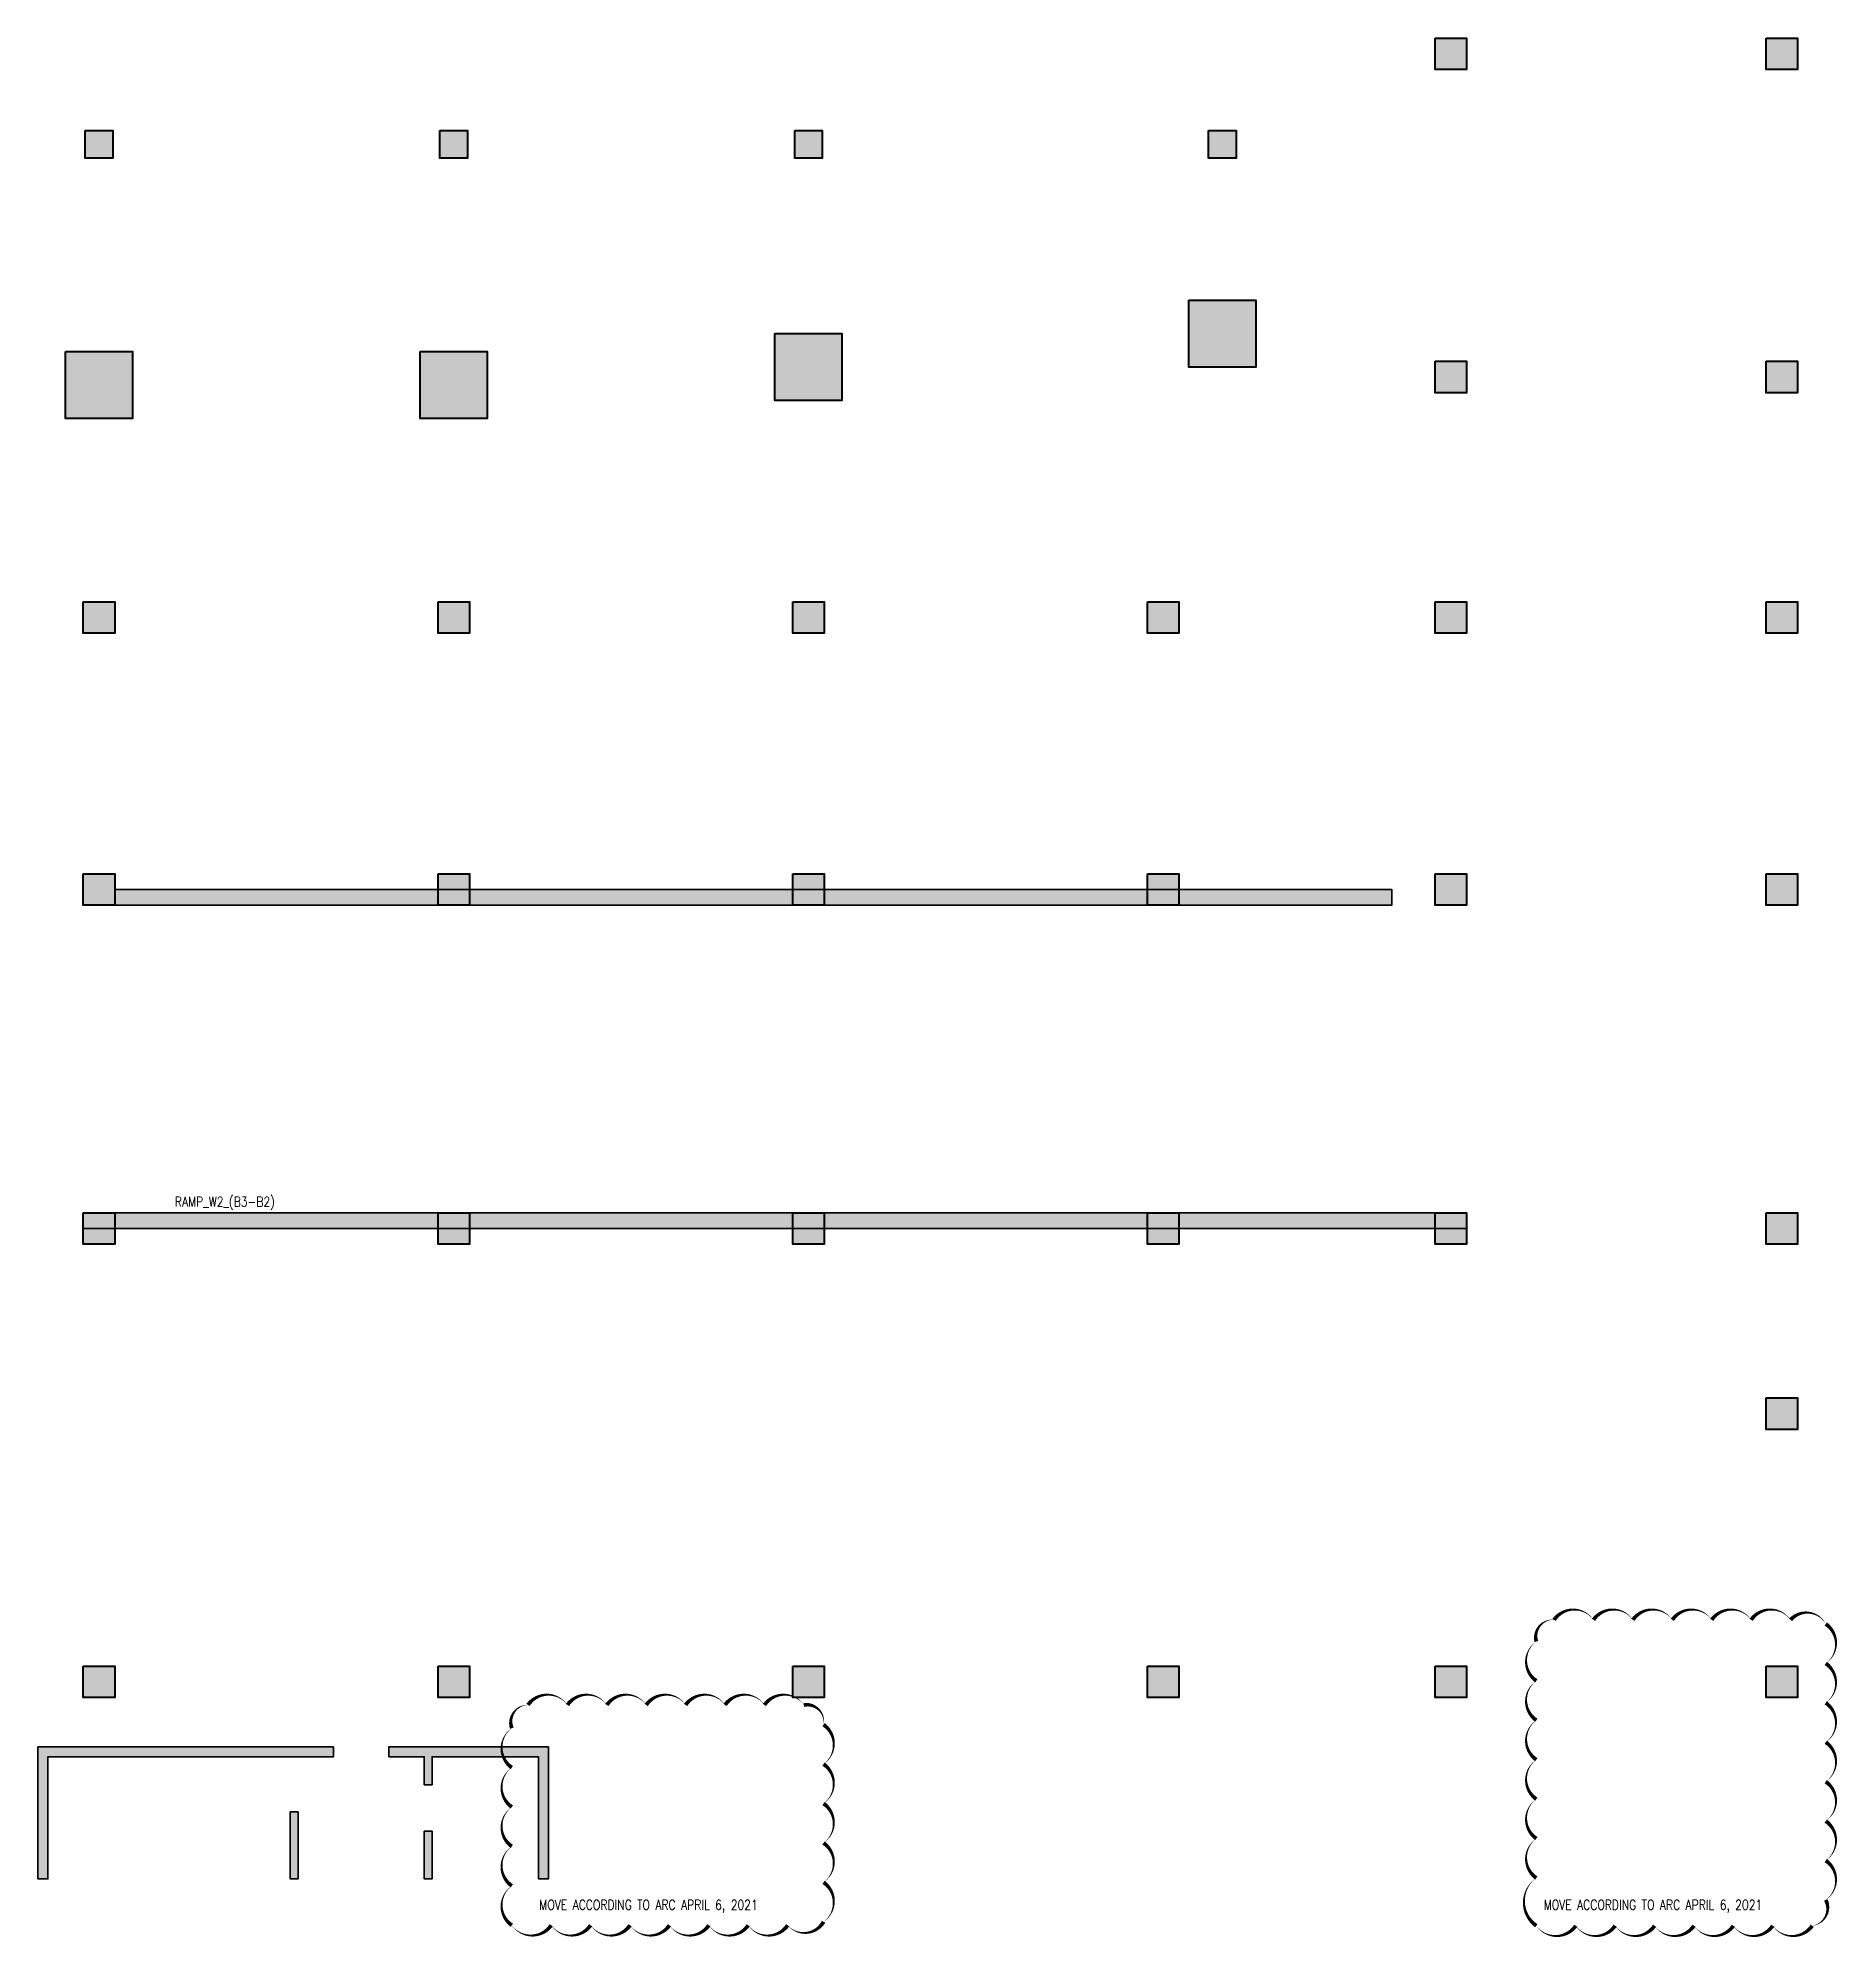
# Model space of a CAD drawing. Header units: millimetres. Extents: x -1592 to 219487, y -1099 to 92369.
# Drawn here: x 53150 to 98824, y -1099 to 47100 of the extents above; entities that cross this region are included whole.
import ezdxf

# ---------------------------------------------------------------- set-up
doc = ezdxf.new("R2010")
doc.units = ezdxf.units.MM
doc.layers.get('Defpoints').update_dxf_attribs({"color": 151, "lineweight": 9})
for name, color, linetype, lineweight in [('NDC_S-COLUMN', 4, 'Continuous', 40), ('NDC_S_HATCH COLUMN AND WALL', 251, 'Continuous', 13), ('Ramp wall 2(B3-B1)$0$$0$NDC_S_WALL', 6, 'Continuous', 35), ('Ramp wall 2(B3-B1)$0$NDC_S_HATCH COLUMN AND WALL', 251, 'Continuous', 13), ('Ramp wall 3(B3-B1)$0$NDC_S_HATCH COLUMN AND WALL', 251, 'Continuous', 13), ('Ramp wall 3(B3-B1)$0$NDC_S_WALL', 6, 'Continuous', 35)]:
    doc.layers.add(name, color=color, linetype=linetype, lineweight=lineweight)
doc.layers.add('NDC_S-REVC 210406', color=240, linetype='Continuous', lineweight=50, plot=False)
doc.styles.add('Ramp wall 2(B3-B1)$0$NDC_BAR 2', font='romans.shx', dxfattribs={"width": 0.8})
doc.styles.add('Ramp wall 4(B3-B1)$0$NDC_BAR 2', font='romans.shx', dxfattribs={"width": 0.8})

msp = doc.modelspace()

# ---------------------------------------------------------------- texts
at = {"layer": 'Defpoints', "style": 'Ramp wall 2(B3-B1)$0$NDC_BAR 2', "width": 0.8}
msp.add_text('RAMP_W2_(B3-B2)', height=250, dxfattribs=at).set_placement((56624, 17455))
at = {"layer": 'NDC_S-REVC 210406', "style": 'Ramp wall 4(B3-B1)$0$NDC_BAR 2', "width": 0.8}
for p in [(65868, -382), (91355, -382)]:
    msp.add_text('MOVE ACCORDING TO ARC APRIL 6, 2021', height=250, dxfattribs=at).set_placement(p)

# ---------------------------------------------------------------- blocks, each defined once
blk = doc.blocks.new('cot')
at = {"layer": 'NDC_S_HATCH COLUMN AND WALL', "ltscale": 0.005}
h = blk.add_hatch(color=256, dxfattribs=at)
h.dxf.hatch_style = 1
h.paths.add_polyline_path([(-0.5, 0.5), (0.5, 0.5), (0.5, -0.5), (-0.5, -0.5)])
at = {"layer": 'NDC_S-COLUMN', "ltscale": 0.005}
blk.add_lwpolyline([(-0.5, 0.5), (0.5, 0.5), (0.5, -0.5), (-0.5, -0.5)], close=True, dxfattribs=at)

# ---------------------------------------------------------------- hatches: boundary and pattern name
at = {"layer": 'Ramp wall 2(B3-B1)$0$NDC_S_HATCH COLUMN AND WALL'}
h = msp.add_hatch(color=256, dxfattribs=at)
h.dxf.hatch_style = 1
h.paths.add_polyline_path([(55100, 25100), (87500, 25100), (87500, 25500), (55100, 25500)])
h.paths.add_polyline_path([(54300, 16900), (89400, 16900), (89400, 17300), (54300, 17300)])
at = {"layer": 'Ramp wall 3(B3-B1)$0$NDC_S_HATCH COLUMN AND WALL'}
h = msp.add_hatch(color=256, dxfattribs=at)
h.dxf.hatch_style = 1
h.paths.add_polyline_path([(62950, 2790), (63150, 2790), (63150, 3500), (65850, 3500), (65850, 400), (66100, 400), (66100, 3750), (62050, 3750), (62050, 3500), (62950, 3500)])
h.paths.add_polyline_path([(62950, 1610), (62950, 400), (63150, 400), (63150, 1610)])
h.paths.add_polyline_path([(59550, 2100), (59550, 400), (59750, 400), (59750, 2100)], flags=17)
h.paths.add_polyline_path([(60650, 3750), (53150, 3750), (53150, 400), (53400, 400), (53400, 3500), (60650, 3500)])

# ---------------------------------------------------------------- linework, layer by layer
at = {"layer": 'NDC_S-REVC 210406'}
for points in [[(91169, -788, 0, 100, 0.520567), (92169, -788, 0, 100, 0.520567), (93169, -788, 0, 100, 0.520567), (94169, -788, 0, 100, 0.520567), (95169, -788, 0, 100, 0.520567), (96169, -788, 0, 100, 0.520567), (97169, -788, 0, 100, 0.520567), (98169, -788, 0, 100, 0.520567), (98513, -133, 0, 100, 0.520567), (98513, 867, 0, 100, 0.520567), (98513, 1867, 0, 100, 0.520567), (98513, 2867, 0, 100, 0.520567), (98513, 3867, 0, 100, 0.520567), (98513, 4867, 0, 100, 0.520567), (98513, 5867, 0, 100, 0.520567), (98513, 6867, 0, 100, 0.520567), (97619, 6973, 0, 100, 0.520567), (96619, 6973, 0, 100, 0.520567), (95619, 6973, 0, 100, 0.520567), (94619, 6973, 0, 100, 0.520567), (93619, 6973, 0, 100, 0.520567), (92619, 6973, 0, 100, 0.520567), (91619, 6973, 0, 100, 0.520567), (91169, 6424, 0, 100, 0.520567), (91169, 5424, 0, 100, 0.520567), (91169, 4424, 0, 100, 0.520567), (91169, 3424, 0, 100, 0.520567), (91169, 2424, 0, 100, 0.520567), (91169, 1424, 0, 100, 0.520567), (91169, 424, 0, 100, 0.520567)], [(65173, -776, 0, 100, 0.520567), (66173, -776, 0, 100, 0.520567), (67173, -776, 0, 100, 0.520567), (68173, -776, 0, 100, 0.520567), (69173, -776, 0, 100, 0.520567), (70173, -776, 0, 100, 0.520567), (71173, -776, 0, 100, 0.520567), (72173, -776, 0, 100, 0.520567), (73083, -687, 0, 100, 0.520567), (73083, 313, 0, 100, 0.520567), (73083, 1313, 0, 100, 0.520567), (73083, 2313, 0, 100, 0.520567), (73083, 3313, 0, 100, 0.520567), (73083, 4313, 0, 100, 0.520567), (72583, 4813, 0, 100, 0.520567), (71583, 4813, 0, 100, 0.520567), (70583, 4813, 0, 100, 0.520567), (69583, 4813, 0, 100, 0.520567), (68583, 4813, 0, 100, 0.520567), (67583, 4813, 0, 100, 0.520567), (66583, 4813, 0, 100, 0.520567), (65583, 4813, 0, 100, 0.520567), (65173, 4224, 0, 100, 0.520567), (65173, 3224, 0, 100, 0.520567), (65173, 2224, 0, 100, 0.520567), (65173, 1224, 0, 100, 0.520567), (65173, 224, 0, 100, 0.520567)]]:
    msp.add_lwpolyline(points, format="xyseb", close=True, dxfattribs=at)
at = {"layer": 'Ramp wall 2(B3-B1)$0$$0$NDC_S_WALL', "ltscale": 200}
for points in [[(55100, 25100), (87500, 25100), (87500, 25500), (55100, 25500)], [(54300, 16900), (89400, 16900), (89400, 17300), (54300, 17300)]]:
    msp.add_lwpolyline(points, close=True, dxfattribs=at)
at = {"layer": 'Ramp wall 3(B3-B1)$0$NDC_S_WALL', "ltscale": 200}
for points in [[(60650, 3750), (53150, 3750), (53150, 400), (53400, 400), (53400, 3500), (60650, 3500)], [(59550, 2100), (59550, 400), (59750, 400), (59750, 2100)]]:
    msp.add_lwpolyline(points, close=True, dxfattribs=at)
for points in [[(62950, 2790), (63150, 2790), (63150, 3500), (65850, 3500), (65850, 400), (66100, 400), (66100, 3750), (62050, 3750), (62050, 3500), (62950, 3500), (62950, 2790)], [(62950, 1610), (62950, 400), (63150, 400), (63150, 1610), (62950, 1610)]]:
    msp.add_lwpolyline(points, dxfattribs=at)

# ---------------------------------------------------------------- block references
at = {"layer": 'NDC_S_HATCH COLUMN AND WALL', "ltscale": 200}
for p, xscale, yscale in [((89000, 46700), 800, 800), ((97400, 46700), 800, 800), ((54700, 44400), 700, 700), ((63700, 44400), 700, 700), ((72700, 44400), 700, 700), ((83200, 44400), 700, 700), ((83200, 39600), 1700, 1700), ((72700, 38750), 1700, 1700), ((54700, 38300), 1700, 1700), ((63700, 38300), 1700, 1700), ((89000, 38500), 800, 800), ((97400, 38500), 800, 800), ((54700, 32400), 800, 800), ((63700, 32400), 800, 800), ((72700, 32400), 800, 800), ((81700, 32400), 800, 800), ((89000, 32400), 800, 800), ((97400, 32400), 800, 800), ((54700, 25500), 800, 800), ((63700, 25500), 800, 800), ((72700, 25500), 800, 800), ((81700, 25500), 800, 800), ((89000, 25500), 800, 800), ((97400, 25500), 800, 800), ((54700, 16900), 800, 800), ((63700, 16900), 800, 800), ((72700, 16900), 800, 800), ((81700, 16900), 800, 800), ((89000, 16900), 800, 800), ((97400, 16900), 800, 800), ((97400, 12200), 800, 800), ((54700, 5400), 800, 800), ((63700, 5400), 800, 800), ((72700, 5400), 800, 800), ((81700, 5400), 800, 800), ((89000, 5400), 800, 800), ((97400, 5400), 800, 800)]:
    msp.add_blockref('cot', p, dxfattribs=dict(at, xscale=xscale, yscale=yscale))

msp.set_redraw_order([(e.dxf.handle, doc.entitydb.next_handle()) for e in msp.query("TEXT MTEXT ATTDEF DIMENSION ARC_DIMENSION")])  # texts and dimensions are drawn at this point

doc.saveas('drawing.dxf')
